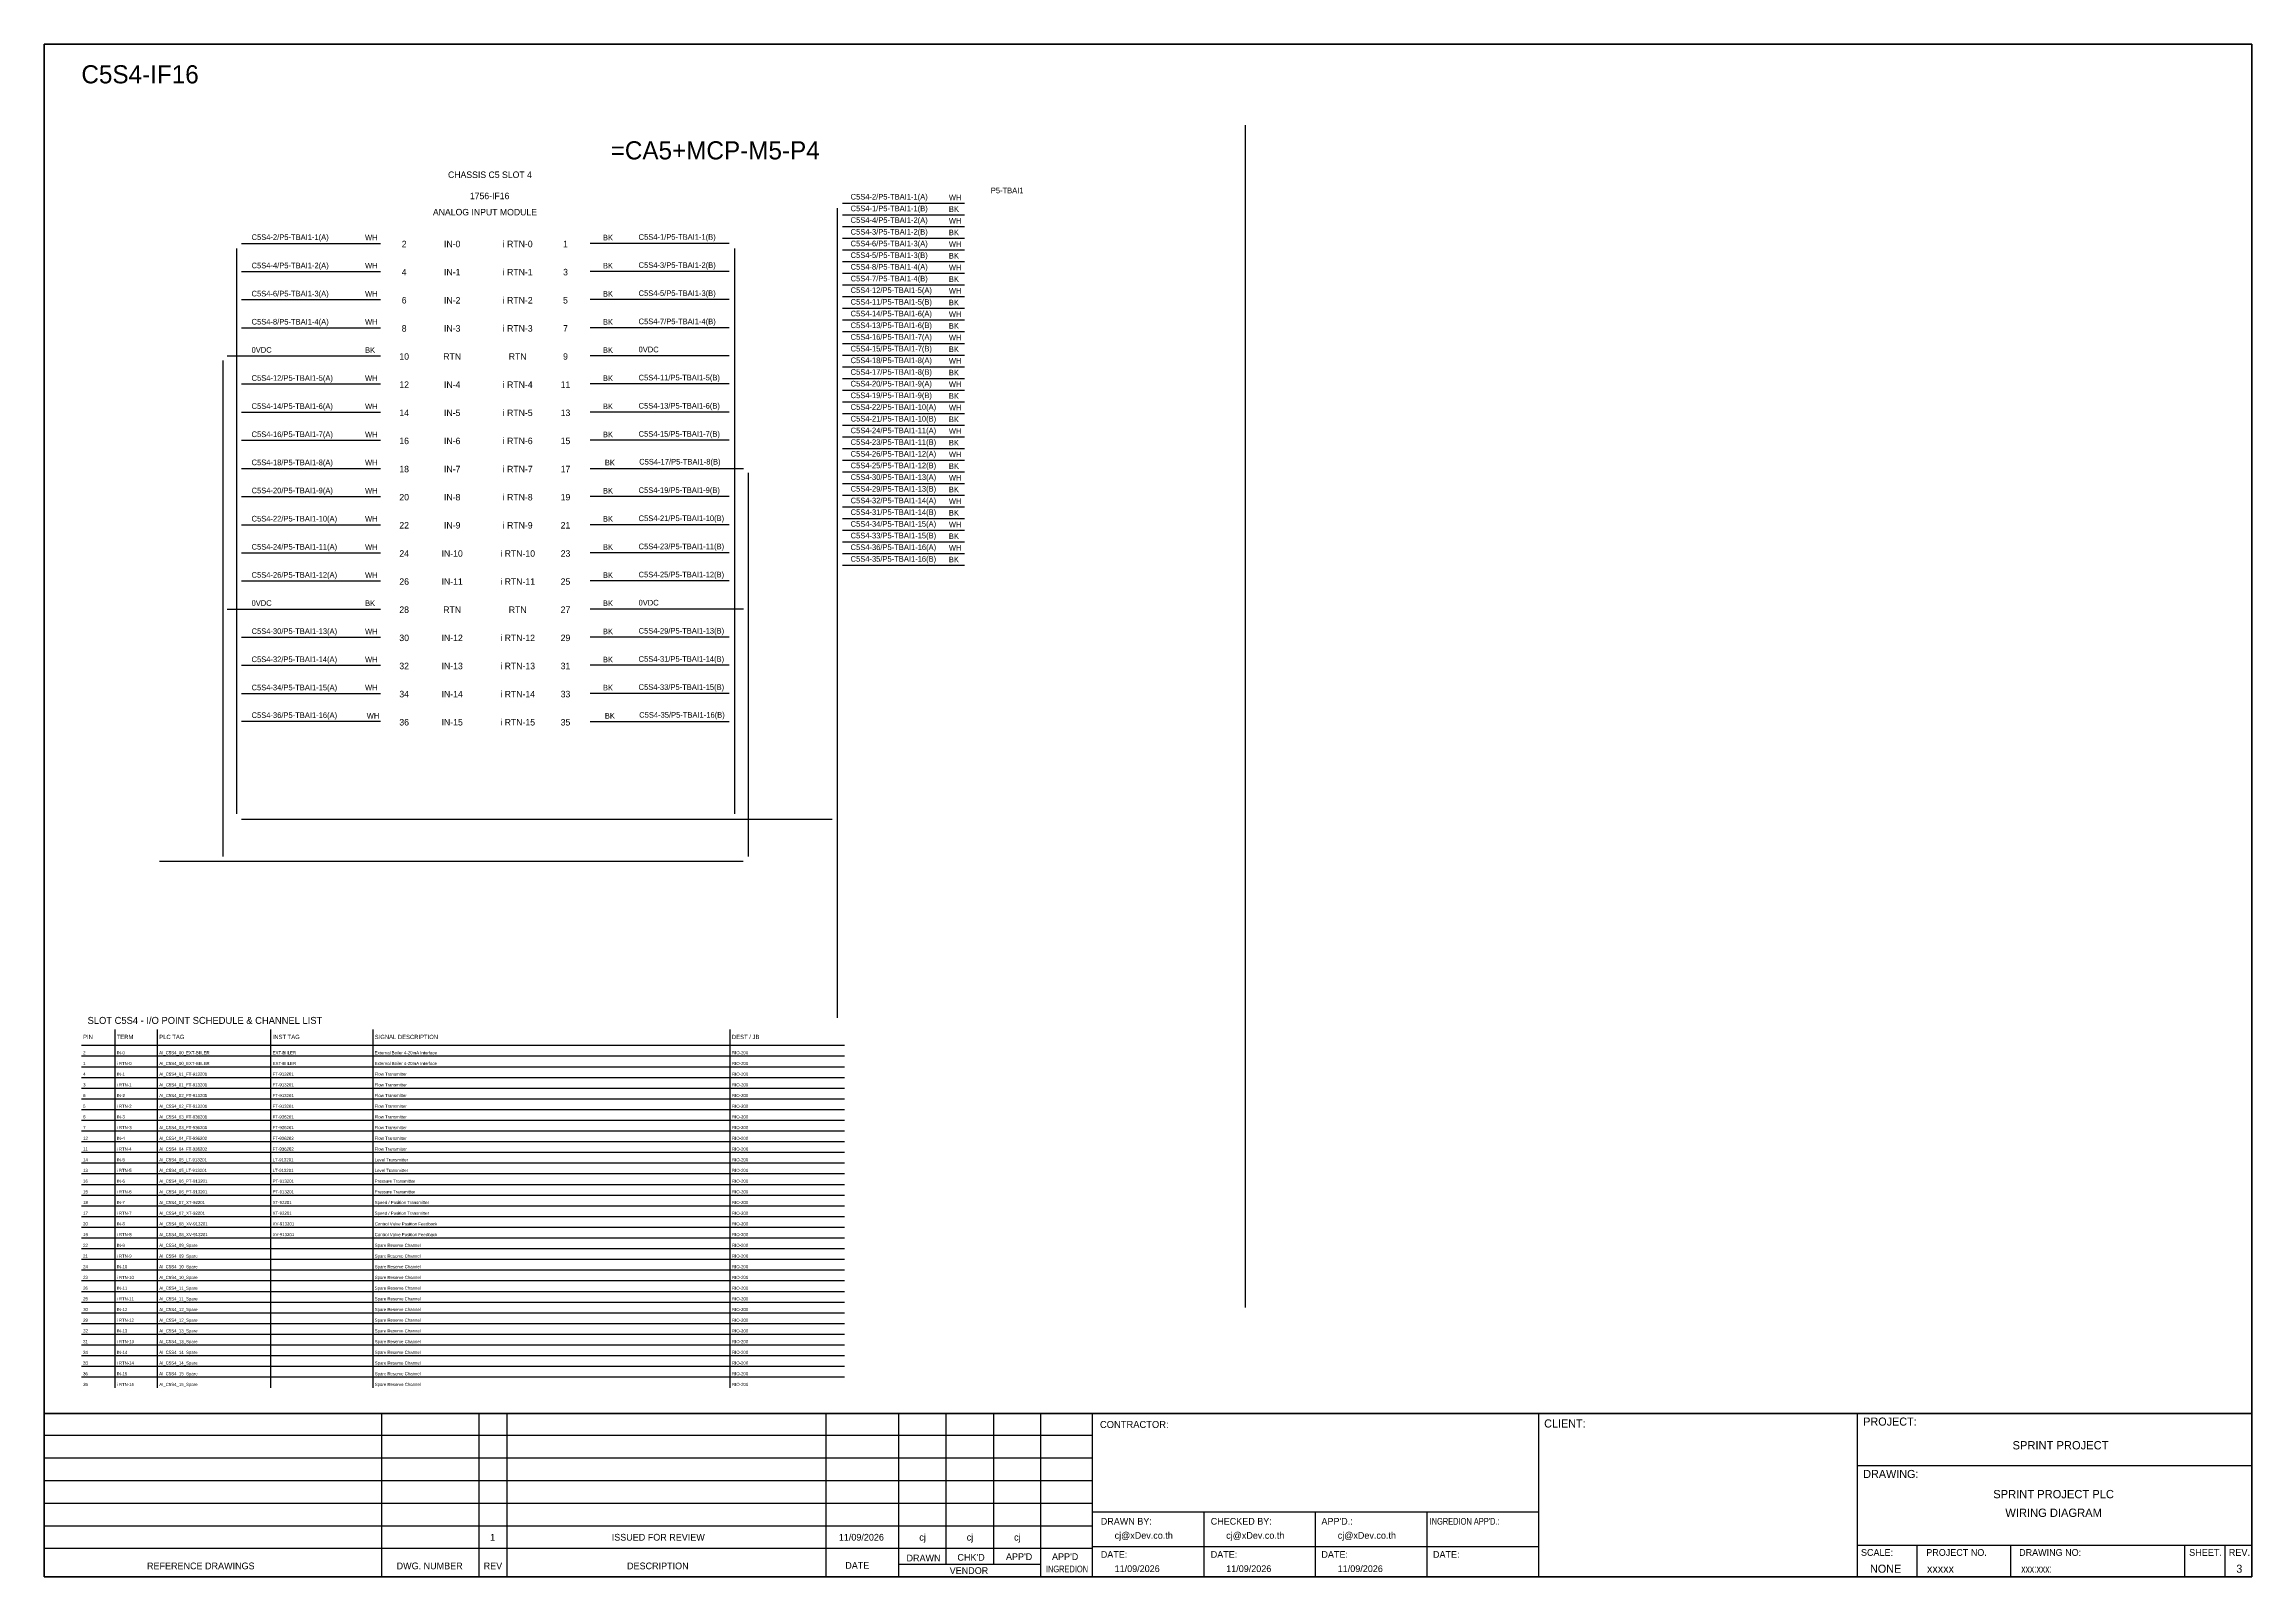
# Model space of a CAD drawing. Header units: metres. Extents: x 0 to 54213, y 0 to 2704.
# Drawn here: x 29353 to 33246, y 0 to 2704 of the extents above; entities that cross this region are included whole.
import ezdxf
from ezdxf.enums import TextEntityAlignment as Align

# ---------------------------------------------------------------- set-up
doc = ezdxf.new("R2010")
doc.units = ezdxf.units.M

msp = doc.modelspace()

# ---------------------------------------------------------------- linework, layer by layer
at = {"ltscale": 25.4}
for p, q in [((30760.8, 2403.1), (30976.2, 2403.1)), ((30561.3, 2352.7), (30316, 2352.7)), ((30760.8, 2361.9), (30976.2, 2361.9)), ((30561.3, 2303.1), (30316, 2303.1)), ((30760.8, 2320.6), (30976.2, 2320.6)), ((30760.8, 2279.4), (30976.2, 2279.4)), ((30561.3, 2253.5), (30316, 2253.5)), ((30760.8, 2238.2), (30976.2, 2238.2)), ((30561.3, 2203.8), (30316, 2203.8)), ((30760.8, 2197), (30976.2, 2197)), ((29676, 2154.2), (29946.5, 2154.2)), ((30561.3, 2154.2), (30316, 2154.2)), ((30760.8, 2155.7), (30976.2, 2155.7)), ((30561.3, 2104.6), (30316, 2104.6)), ((30760.8, 2114.5), (30976.2, 2114.5)), ((30760.8, 2073.3), (30976.2, 2073.3)), ((30561.3, 2055), (30316, 2055)), ((30760.8, 2032.1), (30976.2, 2032.1)), ((30561.3, 2005.3), (30316, 2005.3)), ((30760.8, 1990.8), (30976.2, 1990.8)), ((30316, 1955.7), (30586.5, 1955.7)), ((30760.8, 1949.6), (30976.2, 1949.6)), ((30760.8, 1908.4), (30976.2, 1908.4)), ((30561.3, 1906.1), (30316, 1906.1)), ((30561.3, 1856.4), (30316, 1856.4)), ((30760.8, 1867.2), (30976.2, 1867.2)), ((30561.3, 1806.8), (30316, 1806.8)), ((30760.8, 1825.9), (30976.2, 1825.9)), ((30561.3, 1757.2), (30316, 1757.2)), ((30760.8, 1784.7), (30976.2, 1784.7)), ((29676, 1707.5), (29946.5, 1707.5)), ((30586.5, 1707.5), (30316, 1707.5)), ((30561.3, 1657.9), (30316, 1657.9)), ((30561.3, 1608.3), (30316, 1608.3)), ((30561.3, 1558.6), (30316, 1558.6)), ((30316, 1509), (30561.3, 1509))]:
    msp.add_line(p, q, dxfattribs=at)
at = {"color": 7}
for p, q in [((29418.8, 937.9), (30764.6, 937.9)), ((29478.1, 333.8), (29478.1, 965.9)), ((29553.1, 333.8), (29553.1, 965.9)), ((29753.1, 333.8), (29753.1, 965.9)), ((29933.1, 333.8), (29933.1, 965.9)), ((30563.1, 333.8), (30563.1, 965.9))]:
    msp.add_line(p, q, dxfattribs=at)
at = {"color": 8}
for p, q in [((29418.8, 919), (30764.6, 919)), ((29418.8, 900.1), (30764.6, 900.1)), ((29418.8, 881.3), (30764.6, 881.3)), ((29418.8, 862.4), (30764.6, 862.4)), ((29418.8, 843.5), (30764.6, 843.5)), ((29418.8, 824.6), (30764.6, 824.6)), ((29418.8, 805.8), (30764.6, 805.8)), ((29418.8, 786.9), (30764.6, 786.9)), ((29418.8, 768), (30764.6, 768)), ((29418.8, 749.1), (30764.6, 749.1)), ((29418.8, 730.2), (30764.6, 730.2)), ((29418.8, 711.4), (30764.6, 711.4)), ((29418.8, 692.5), (30764.6, 692.5)), ((29418.8, 673.6), (30764.6, 673.6)), ((29418.8, 654.7), (30764.6, 654.7)), ((29418.8, 635.8), (30764.6, 635.8)), ((29418.8, 617), (30764.6, 617)), ((29418.8, 598.1), (30764.6, 598.1)), ((29418.8, 579.2), (30764.6, 579.2)), ((29418.8, 560.3), (30764.6, 560.3)), ((29418.8, 541.5), (30764.6, 541.5)), ((29418.8, 522.6), (30764.6, 522.6)), ((29418.8, 503.7), (30764.6, 503.7)), ((29418.8, 484.8), (30764.6, 484.8)), ((29418.8, 465.9), (30764.6, 465.9)), ((29418.8, 447.1), (30764.6, 447.1)), ((29418.8, 428.2), (30764.6, 428.2)), ((29418.8, 409.3), (30764.6, 409.3)), ((29418.8, 390.4), (30764.6, 390.4)), ((29418.8, 371.6), (30764.6, 371.6)), ((29418.8, 352.7), (30764.6, 352.7))]:
    msp.add_line(p, q, dxfattribs=at)
at = {"color": 4}
for p, q in [((32655.4, 56.1), (32655.4, 0)), ((32820.7, 56.1), (32820.7, 0))]:
    msp.add_line(p, q, dxfattribs=at)
at = {"color": 4, "ltscale": 0.5}
for p, q in [((33127.8, 56.1), (33127.8, 0)), ((33127.8, 56.1), (33127.8, 0)), ((33199, 56.1), (33199, 0)), ((33199, 56.1), (33199, 0))]:
    msp.add_line(p, q, dxfattribs=at)
at = {"layer": 'GT_1', "color": 4}
for p, q in [((29948.5, 0), (29948.5, 288.2)), ((30120.4, 0), (30120.4, 288.2)), ((30169.6, 0), (30169.6, 288.2)), ((30732.2, 0), (30732.2, 288.2)), ((30860.5, 0), (30860.5, 288.2)), ((30944.1, 21.8), (30944.1, 288.2)), ((31027.6, 21.8), (31027.6, 288.2)), ((31110.9, 0), (31110.9, 288.2)), ((31201.9, 0), (31201.9, 288.2)), ((31988.9, 0), (31988.9, 288.2)), ((32551.2, 0), (32551.2, 288.2)), ((32551.2, 0), (32551.2, 288.2)), ((32551.2, 0), (32551.2, 288.2)), ((31201.9, 249.3), (29353.1, 249.3)), ((31201.9, 209.5), (29353.1, 209.5)), ((31201.9, 169.6), (29353.1, 169.6)), ((31201.9, 129.7), (29353.1, 129.7)), ((31201.9, 89.7), (29353.1, 89.7)), ((31988.9, 114.3), (31201.9, 114.3)), ((31398.7, 0), (31398.7, 114.3)), ((31595.4, 0), (31595.4, 114.3)), ((31792.2, 0), (31792.2, 114.3)), ((31201.8, 49.8), (29353.1, 49.8)), ((31988.9, 52.9), (31201.9, 52.9)), ((32551.2, 56.1), (33246.4, 56.1)), ((31110.9, 21.8), (30860.5, 21.8))]:
    msp.add_line(p, q, dxfattribs=at)
at = {"layer": 'HELPPOINT', "color": 4, "lineweight": 35}
for p, q in [((29353.1, 0), (29353.1, 2704.2)), ((29353.1, 2704.2), (33246.4, 2704.2)), ((29353.1, 0), (29353.1, 2704.2)), ((29353.1, 2704.2), (33246.4, 2704.2)), ((33246.4, 2704.2), (33246.4, 0)), ((33246.4, 2704.2), (33246.4, 0)), ((33246.4, 0), (29353.1, 0)), ((33246.4, 0), (29353.1, 0))]:
    msp.add_line(p, q, dxfattribs=at)
at = {"layer": 'HELPPOINT', "color": 4}
for p, q in [((32551.2, 196.6), (33246.4, 196.6)), ((32551.2, 196.6), (33246.4, 196.6)), ((32551.2, 56.1), (33246.4, 56.1))]:
    msp.add_line(p, q, dxfattribs=at)
at = {"layer": 'IE-WIRE', "color": 4, "ltscale": 25.4}
for p, q in [((30751.7, 2414.6), (30751.7, 986.1)), ((30760.8, 2423.7), (30976.2, 2423.7)), ((30760.8, 2382.5), (30976.2, 2382.5)), ((29692.1, 2343.6), (29692.1, 1346.2)), ((29701.3, 2352.7), (29946.5, 2352.7)), ((30570.4, 2343.6), (30570.4, 1346.2)), ((30760.8, 2341.2), (30976.2, 2341.2)), ((29701.3, 2303.1), (29946.5, 2303.1)), ((30760.8, 2300), (30976.2, 2300)), ((30760.8, 2258.8), (30976.2, 2258.8)), ((29701.3, 2253.5), (29946.5, 2253.5)), ((29701.3, 2203.8), (29946.5, 2203.8)), ((30760.8, 2217.6), (30976.2, 2217.6)), ((30760.8, 2176.3), (30976.2, 2176.3)), ((29701.3, 2104.6), (29946.5, 2104.6)), ((30760.8, 2135.1), (30976.2, 2135.1)), ((30760.8, 2093.9), (30976.2, 2093.9)), ((29701.3, 2055), (29946.5, 2055)), ((30760.8, 2052.7), (30976.2, 2052.7)), ((29701.3, 2005.3), (29946.5, 2005.3)), ((30760.8, 2011.5), (30976.2, 2011.5)), ((29701.3, 1955.7), (29946.5, 1955.7)), ((30760.8, 1970.2), (30976.2, 1970.2)), ((30760.8, 1929), (30976.2, 1929)), ((29701.3, 1906.1), (29946.5, 1906.1)), ((30760.8, 1887.8), (30976.2, 1887.8)), ((29701.3, 1856.4), (29946.5, 1856.4)), ((30760.8, 1846.6), (30976.2, 1846.6)), ((29701.3, 1806.8), (29946.5, 1806.8)), ((30760.8, 1805.3), (30976.2, 1805.3)), ((29701.3, 1757.2), (29946.5, 1757.2)), ((29701.3, 1657.9), (29946.5, 1657.9)), ((29701.3, 1608.3), (29946.5, 1608.3)), ((29701.3, 1558.6), (29946.5, 1558.6)), ((29946.5, 1509), (29701.3, 1509))]:
    msp.add_line(p, q, dxfattribs=at)
at = {"layer": 'IE-WIRE', "color": 7, "ltscale": 25.4}
for p, q in [((29668, 2146.2), (29668, 1270.9)), ((30594.5, 1947.7), (30594.5, 1270.9)), ((30585.6, 1262), (29556.5, 1262))]:
    msp.add_line(p, q, dxfattribs=at)
at = {"layer": 'IE-WIRE', "color": 4}
msp.add_line((29701.2, 1337), (30742.5, 1337), dxfattribs=at)
at = {"layer": 'MEMBER', "color": 4, "lineweight": 35}
msp.add_line((29353.1, 288.2), (33246.4, 288.2), dxfattribs=at)
msp.add_line((29353.1, 288.2), (33246.4, 288.2), dxfattribs=at)
at = {"layer": 'MEMBER', "color": 4}
for p, q in [((32551.2, 196.6), (33246.4, 196.6)), ((32551.2, 196.6), (33246.4, 196.6)), ((32551.2, 56.1), (33246.4, 56.1)), ((32551.2, 56.1), (33246.4, 56.1))]:
    msp.add_line(p, q, dxfattribs=at)
at = {"layer": 'x01001-FrameArea'}
msp.add_line((31471.3, 2561.5), (31471.3, 475), dxfattribs=at)

# ---------------------------------------------------------------- texts
at = {"color": 2}
msp.add_text('C5S4-IF16', height=32, dxfattribs=at).set_placement((29418.8, 2635))
for s, height, p in [('=CA5+MCP-M5-P4', 32, (30536.5, 2516.8)), ('CHASSIS C5 SLOT 4', 11.441, (30139.3, 2473.8)), ('1756-IF16', 11.44, (30138.7, 2436.4)), ('ANALOG INPUT MODULE', 11.441, (30130.5, 2407.8)), ('2', 11.4, (29988, 2351.6)), ('IN-0', 11.44, (30072.7, 2351.6)), ('i RTN-0', 11.44, (30188.2, 2351.6)), ('1', 11.4, (30272.5, 2351.6)), ('4', 11.4, (29988, 2302)), ('IN-1', 11.44, (30072.7, 2302)), ('i RTN-1', 11.44, (30188.2, 2302)), ('3', 11.4, (30272.5, 2302)), ('6', 11.4, (29988, 2252.3)), ('IN-2', 11.44, (30072.7, 2252.3)), ('i RTN-2', 11.44, (30188.2, 2252.3)), ('5', 11.4, (30272.5, 2252.3)), ('8', 11.4, (29988, 2202.7)), ('IN-3', 11.44, (30072.7, 2202.7)), ('i RTN-3', 11.44, (30188.2, 2202.7)), ('7', 11.4, (30272.5, 2202.7)), ('10', 11.44, (29988, 2153.1)), ('RTN', 11.44, (30072.7, 2153.1)), ('RTN', 11.44, (30188.2, 2153.1)), ('9', 11.4, (30272.5, 2153.1)), ('12', 11.44, (29988, 2103.4)), ('IN-4', 11.44, (30072.7, 2103.4)), ('i RTN-4', 11.44, (30188.2, 2103.4)), ('11', 11.44, (30272.5, 2103.4)), ('14', 11.44, (29988, 2053.8)), ('IN-5', 11.44, (30072.7, 2053.8)), ('i RTN-5', 11.44, (30188.2, 2053.8)), ('13', 11.44, (30272.5, 2053.8)), ('16', 11.44, (29988, 2004.2)), ('IN-6', 11.44, (30072.7, 2004.2)), ('i RTN-6', 11.44, (30188.2, 2004.2)), ('15', 11.44, (30272.5, 2004.2)), ('18', 11.44, (29988, 1954.5)), ('IN-7', 11.44, (30072.7, 1954.5)), ('i RTN-7', 11.44, (30188.2, 1954.5)), ('17', 11.44, (30272.5, 1954.5)), ('20', 11.44, (29988, 1904.9)), ('IN-8', 11.44, (30072.7, 1904.9)), ('i RTN-8', 11.44, (30188.2, 1904.9)), ('19', 11.44, (30272.5, 1904.9)), ('22', 11.44, (29988, 1855.3)), ('IN-9', 11.44, (30072.7, 1855.3)), ('i RTN-9', 11.44, (30188.2, 1855.3)), ('21', 11.44, (30272.5, 1855.3)), ('24', 11.44, (29988, 1805.6)), ('IN-10', 11.44, (30072.7, 1805.6)), ('i RTN-10', 11.44, (30188.2, 1805.6)), ('23', 11.44, (30272.5, 1805.6)), ('26', 11.44, (29988, 1756)), ('IN-11', 11.44, (30072.7, 1756)), ('i RTN-11', 11.44, (30188.2, 1756)), ('25', 11.44, (30272.5, 1756)), ('28', 11.44, (29988, 1706.4)), ('RTN', 11.44, (30072.7, 1706.4)), ('RTN', 11.44, (30188.2, 1706.4)), ('27', 11.44, (30272.5, 1706.4)), ('30', 11.44, (29988, 1656.7)), ('IN-12', 11.44, (30072.7, 1656.7)), ('i RTN-12', 11.44, (30188.2, 1656.7)), ('29', 11.44, (30272.5, 1656.7)), ('32', 11.44, (29988, 1607.1)), ('IN-13', 11.44, (30072.7, 1607.1)), ('i RTN-13', 11.44, (30188.2, 1607.1)), ('31', 11.44, (30272.5, 1607.1)), ('34', 11.44, (29988, 1557.5)), ('IN-14', 11.44, (30072.7, 1557.5)), ('i RTN-14', 11.44, (30188.2, 1557.5)), ('33', 11.44, (30272.5, 1557.5)), ('36', 11.44, (29988, 1507.8)), ('IN-15', 11.44, (30072.7, 1507.8)), ('i RTN-15', 11.44, (30188.2, 1507.8)), ('35', 11.44, (30272.5, 1507.8))]:
    msp.add_text(s, height=height, dxfattribs=at).set_placement(p, align=Align.MIDDLE_CENTER)
at = {"color": 4}
for s, height, p in [('C5S4-2/P5-TBAI1-1(A)', 9.949, (30775.3, 2430)), ('WH', 9.95, (30948.6, 2428.9)), ('C5S4-4/P5-TBAI1-2(A)', 9.949, (30775.3, 2388.8)), ('WH', 9.95, (30948.6, 2387.7)), ('C5S4-2/P5-TBAI1-1(A)', 9.949, (29718.9, 2358.7)), ('WH', 9.95, (29919, 2358)), ('C5S4-6/P5-TBAI1-3(A)', 9.949, (30775.3, 2347.5)), ('WH', 9.95, (30948.6, 2346.5)), ('C5S4-4/P5-TBAI1-2(A)', 9.949, (29718.9, 2308.7)), ('WH', 9.95, (29919, 2308.4)), ('C5S4-8/P5-TBAI1-4(A)', 9.949, (30775.3, 2306.3)), ('WH', 9.95, (30948.6, 2305.3)), ('C5S4-6/P5-TBAI1-3(A)', 9.949, (29718.9, 2259.1)), ('WH', 9.95, (29919, 2258.7)), ('C5S4-12/P5-TBAI1-5(A)', 9.949, (30775.3, 2265.1)), ('WH', 9.95, (30948.6, 2264.1)), ('C5S4-8/P5-TBAI1-4(A)', 9.949, (29718.9, 2209.5)), ('C5S4-14/P5-TBAI1-6(A)', 9.949, (30775.3, 2223.9)), ('WH', 9.95, (30948.6, 2222.8)), ('WH', 9.95, (29919, 2209.1)), ('C5S4-16/P5-TBAI1-7(A)', 9.949, (30775.3, 2182.6)), ('WH', 9.95, (30948.6, 2181.6)), ('C5S4-18/P5-TBAI1-8(A)', 9.949, (30775.3, 2141.4)), ('WH', 9.95, (30948.6, 2140.4)), ('C5S4-12/P5-TBAI1-5(A)', 9.949, (29718.9, 2110.2)), ('WH', 9.95, (29919, 2109.8)), ('C5S4-20/P5-TBAI1-9(A)', 9.949, (30775.3, 2100.2)), ('WH', 9.95, (30948.6, 2099.2)), ('C5S4-14/P5-TBAI1-6(A)', 9.949, (29718.9, 2060.6)), ('WH', 9.95, (29919, 2060.2)), ('C5S4-22/P5-TBAI1-10(A)', 9.949, (30775.3, 2059)), ('WH', 9.95, (30948.6, 2057.9)), ('C5S4-24/P5-TBAI1-11(A)', 9.949, (30775.3, 2017.7)), ('WH', 9.95, (30948.6, 2016.7)), ('C5S4-16/P5-TBAI1-7(A)', 9.949, (29718.9, 2010.9)), ('WH', 9.95, (29919, 2010.6)), ('C5S4-26/P5-TBAI1-12(A)', 9.949, (30775.3, 1976.5)), ('C5S4-18/P5-TBAI1-8(A)', 9.949, (29718.9, 1961.3)), ('WH', 9.95, (29919, 1960.9)), ('WH', 9.95, (30948.6, 1975.5)), ('C5S4-20/P5-TBAI1-9(A)', 9.949, (29718.9, 1911.7)), ('WH', 9.95, (29919, 1911.3)), ('C5S4-30/P5-TBAI1-13(A)', 9.949, (30775.3, 1935.3)), ('WH', 9.95, (30948.6, 1934.3)), ('C5S4-22/P5-TBAI1-10(A)', 9.949, (29718.9, 1862)), ('WH', 9.95, (29919, 1861.7)), ('C5S4-32/P5-TBAI1-14(A)', 9.949, (30775.3, 1894.1)), ('WH', 9.95, (30948.6, 1893)), ('C5S4-34/P5-TBAI1-15(A)', 9.949, (30775.3, 1852.8)), ('WH', 9.95, (30948.6, 1851.8)), ('C5S4-24/P5-TBAI1-11(A)', 9.949, (29718.9, 1812.4)), ('WH', 9.95, (29919, 1812)), ('C5S4-36/P5-TBAI1-16(A)', 9.949, (30775.3, 1811.6)), ('WH', 9.95, (30948.6, 1810.6)), ('C5S4-26/P5-TBAI1-12(A)', 9.949, (29718.9, 1762.8)), ('WH', 9.95, (29919, 1762.4)), ('C5S4-30/P5-TBAI1-13(A)', 9.949, (29718.9, 1663.5)), ('WH', 9.95, (29919, 1663.1)), ('C5S4-32/P5-TBAI1-14(A)', 9.949, (29718.9, 1613.9)), ('WH', 9.95, (29919, 1613.5)), ('C5S4-34/P5-TBAI1-15(A)', 9.949, (29718.9, 1564.2)), ('WH', 9.95, (29919, 1563.9)), ('C5S4-36/P5-TBAI1-16(A)', 9.949, (29718.9, 1515.3)), ('WH', 9.95, (29922, 1514.2))]:
    msp.add_text(s, height=height, dxfattribs=at).set_placement(p)
for s, height, p in [('C5S4-1/P5-TBAI1-1(B)', 9.949, (30775.3, 2409.4)), ('BK', 9.95, (30948.6, 2408.3)), ('C5S4-3/P5-TBAI1-2(B)', 9.949, (30775.3, 2368.1)), ('BK', 9.95, (30948.6, 2367.1)), ('BK', 9.95, (30338.5, 2358)), ('C5S4-1/P5-TBAI1-1(B)', 9.949, (30401.4, 2359)), ('C5S4-5/P5-TBAI1-3(B)', 9.949, (30775.3, 2326.9)), ('BK', 9.95, (30338.5, 2308.4)), ('C5S4-3/P5-TBAI1-2(B)', 9.949, (30401.4, 2309.4)), ('BK', 9.95, (30948.6, 2325.9)), ('BK', 9.95, (30338.5, 2258.7)), ('C5S4-5/P5-TBAI1-3(B)', 9.949, (30401.4, 2259.8)), ('C5S4-7/P5-TBAI1-4(B)', 9.949, (30775.3, 2285.7)), ('BK', 9.95, (30948.6, 2284.7)), ('C5S4-7/P5-TBAI1-4(B)', 9.949, (30401.4, 2210.1)), ('C5S4-11/P5-TBAI1-5(B)', 9.949, (30775.3, 2244.5)), ('BK', 9.95, (30948.6, 2243.4)), ('BK', 9.95, (30338.5, 2209.1)), ('C5S4-13/P5-TBAI1-6(B)', 9.949, (30775.3, 2203.2)), ('BK', 9.95, (30948.6, 2202.2)), ('0VDC', 9.95, (29718.9, 2159.8)), ('BK', 9.95, (29919, 2159.5)), ('BK', 9.95, (30338.5, 2159.5)), ('0VDC', 9.95, (30401.4, 2160.5)), ('C5S4-15/P5-TBAI1-7(B)', 9.949, (30775.3, 2162)), ('BK', 9.95, (30948.6, 2161)), ('BK', 9.95, (30338.5, 2109.8)), ('C5S4-11/P5-TBAI1-5(B)', 9.949, (30401.4, 2110.9)), ('C5S4-17/P5-TBAI1-8(B)', 9.949, (30775.3, 2120.8)), ('BK', 9.95, (30948.6, 2119.8)), ('BK', 9.95, (30338.5, 2060.2)), ('C5S4-13/P5-TBAI1-6(B)', 9.949, (30401.4, 2061.2)), ('C5S4-19/P5-TBAI1-9(B)', 9.949, (30775.3, 2079.6)), ('BK', 9.95, (30948.6, 2078.5)), ('C5S4-21/P5-TBAI1-10(B)', 9.949, (30775.3, 2038.4)), ('BK', 9.95, (30948.6, 2037.3)), ('BK', 9.95, (30338.5, 2010.6)), ('C5S4-15/P5-TBAI1-7(B)', 9.949, (30401.4, 2011.6)), ('C5S4-23/P5-TBAI1-11(B)', 9.949, (30775.3, 1997.1)), ('BK', 9.95, (30948.6, 1996.1)), ('BK', 9.95, (30341.9, 1960.9)), ('C5S4-17/P5-TBAI1-8(B)', 9.949, (30402.5, 1962.5)), ('C5S4-25/P5-TBAI1-12(B)', 9.949, (30775.3, 1955.9)), ('BK', 9.95, (30948.6, 1954.9)), ('BK', 9.95, (30338.5, 1911.3)), ('C5S4-19/P5-TBAI1-9(B)', 9.949, (30401.4, 1912.3)), ('C5S4-29/P5-TBAI1-13(B)', 9.949, (30775.3, 1914.7)), ('BK', 9.95, (30948.6, 1913.6)), ('BK', 9.95, (30338.5, 1861.7)), ('C5S4-21/P5-TBAI1-10(B)', 9.949, (30401.4, 1862.7)), ('C5S4-31/P5-TBAI1-14(B)', 9.949, (30775.3, 1873.5)), ('BK', 9.95, (30948.6, 1872.4)), ('C5S4-33/P5-TBAI1-15(B)', 9.949, (30775.3, 1832.2)), ('BK', 9.95, (30948.6, 1831.2)), ('BK', 9.95, (30338.5, 1812)), ('C5S4-23/P5-TBAI1-11(B)', 9.949, (30401.4, 1813.1)), ('C5S4-35/P5-TBAI1-16(B)', 9.949, (30775.3, 1791)), ('BK', 9.95, (30948.6, 1790)), ('BK', 9.95, (30338.5, 1762.4)), ('C5S4-25/P5-TBAI1-12(B)', 9.949, (30401.4, 1763.4)), ('0VDC', 9.95, (29718.9, 1713.1)), ('BK', 9.95, (29919, 1712.8)), ('BK', 9.95, (30338.5, 1712.8)), ('0VDC', 9.95, (30401.4, 1713.8)), ('C5S4-29/P5-TBAI1-13(B)', 9.949, (30401.4, 1664.2)), ('BK', 9.95, (30338.5, 1663.1)), ('BK', 9.95, (30338.5, 1613.5)), ('C5S4-31/P5-TBAI1-14(B)', 9.949, (30401.4, 1614.5)), ('BK', 9.95, (30338.5, 1563.9)), ('C5S4-33/P5-TBAI1-15(B)', 9.949, (30401.4, 1564.9)), ('BK', 9.95, (30341.9, 1514.2)), ('C5S4-35/P5-TBAI1-16(B)', 9.949, (30402.5, 1515.8))]:
    msp.add_text(s, height=height).set_placement(p)
msp.add_text('P5-TBAI1', height=9.95, dxfattribs=at).set_placement((31051.4, 2446.1), align=Align.MIDDLE_CENTER)
at = {"color": 3}
for s, p in [('PIN', (29421.8, 948.9)), ('TERM', (29481.1, 948.9)), ('PLC TAG', (29556.1, 948.9)), ('INST TAG', (29756.1, 948.9)), ('SIGNAL DESCRIPTION', (29936.1, 948.9)), ('DEST / JB', (30566.1, 948.9))]:
    msp.add_text(s, height=7.5, dxfattribs=at).set_placement(p)
at = {"color": 7}
for s, p in [('2', (29421.8, 922)), ('1', (29421.8, 903.1)), ('i RTN-0', (29481.1, 903.1)), ('IN-0', (29481.1, 922)), ('AI_C5S4_00_EXT-BIILER', (29556.1, 922)), ('AI_C5S4_00_EXT-BIILER', (29556.1, 903.1)), ('EXT-BIILER', (29756.1, 922)), ('EXT-BIILER', (29756.1, 903.1)), ('External Boiler 4-20mA Interface', (29936.1, 922)), ('External Boiler 4-20mA Interface', (29936.1, 903.1)), ('RIO-200', (30566.1, 922)), ('RIO-200', (30566.1, 903.1)), ('4', (29421.8, 884.3)), ('3', (29421.8, 865.4)), ('i RTN-1', (29481.1, 865.4)), ('IN-1', (29481.1, 884.3)), ('AI_C5S4_01_FT-913201', (29556.1, 884.3)), ('AI_C5S4_01_FT-913201', (29556.1, 865.4)), ('FT-913201', (29756.1, 884.3)), ('FT-913201', (29756.1, 865.4)), ('Flow Transmitter', (29936.1, 884.3)), ('Flow Transmitter', (29936.1, 865.4)), ('RIO-200', (30566.1, 884.3)), ('RIO-200', (30566.1, 865.4)), ('5', (29421.8, 827.6)), ('6', (29421.8, 846.5)), ('i RTN-2', (29481.1, 827.6)), ('IN-2', (29481.1, 846.5)), ('AI_C5S4_02_FT-913201', (29556.1, 846.5)), ('AI_C5S4_02_FT-913201', (29556.1, 827.6)), ('FT-913201', (29756.1, 846.5)), ('FT-913201', (29756.1, 827.6)), ('Flow Transmitter', (29936.1, 846.5)), ('Flow Transmitter', (29936.1, 827.6)), ('RIO-200', (30566.1, 846.5)), ('RIO-200', (30566.1, 827.6)), ('8', (29421.8, 808.8)), ('7', (29421.8, 789.9)), ('i RTN-3', (29481.1, 789.9)), ('IN-3', (29481.1, 808.8)), ('AI_C5S4_03_FT-936201', (29556.1, 808.8)), ('AI_C5S4_03_FT-936201', (29556.1, 789.9)), ('FT-936201', (29756.1, 808.8)), ('FT-936201', (29756.1, 789.9)), ('Flow Transmitter', (29936.1, 808.8)), ('Flow Transmitter', (29936.1, 789.9)), ('RIO-200', (30566.1, 808.8)), ('RIO-200', (30566.1, 789.9)), ('12', (29421.8, 771)), ('11', (29421.8, 752.1)), ('i RTN-4', (29481.1, 752.1)), ('IN-4', (29481.1, 771)), ('AI_C5S4_04_FT-936202', (29556.1, 771)), ('AI_C5S4_04_FT-936202', (29556.1, 752.1)), ('FT-936202', (29756.1, 771)), ('FT-936202', (29756.1, 752.1)), ('Flow Transmitter', (29936.1, 771)), ('Flow Transmitter', (29936.1, 752.1)), ('RIO-200', (30566.1, 771)), ('RIO-200', (30566.1, 752.1)), ('14', (29421.8, 733.2)), ('13', (29421.8, 714.4)), ('16', (29421.8, 695.5)), ('i RTN-5', (29481.1, 714.4)), ('IN-5', (29481.1, 733.2)), ('IN-6', (29481.1, 695.5)), ('AI_C5S4_05_LT-913201', (29556.1, 733.2)), ('AI_C5S4_05_LT-913201', (29556.1, 714.4)), ('AI_C5S4_06_PT-913201', (29556.1, 695.5)), ('LT-913201', (29756.1, 733.2)), ('LT-913201', (29756.1, 714.4)), ('PT-913201', (29756.1, 695.5)), ('Level Transmitter', (29936.1, 733.2)), ('Level Transmitter', (29936.1, 714.4)), ('Pressure Transmitter', (29936.1, 695.5)), ('RIO-200', (30566.1, 733.2)), ('RIO-200', (30566.1, 714.4)), ('RIO-200', (30566.1, 695.5)), ('15', (29421.8, 676.6)), ('18', (29421.8, 657.7)), ('i RTN-6', (29481.1, 676.6)), ('IN-7', (29481.1, 657.7)), ('AI_C5S4_06_PT-913201', (29556.1, 676.6)), ('AI_C5S4_07_XT-92201', (29556.1, 657.7)), ('XT-92201', (29756.1, 657.7)), ('PT-913201', (29756.1, 676.6)), ('Speed / Position Transmitter', (29936.1, 657.7)), ('Pressure Transmitter', (29936.1, 676.6)), ('RIO-200', (30566.1, 676.6)), ('RIO-200', (30566.1, 657.7)), ('20', (29421.8, 620)), ('17', (29421.8, 638.8)), ('i RTN-7', (29481.1, 638.8)), ('IN-8', (29481.1, 620)), ('AI_C5S4_07_XT-92201', (29556.1, 638.8)), ('AI_C5S4_08_XV-913201', (29556.1, 620)), ('XT-92201', (29756.1, 638.8)), ('XV-913201', (29756.1, 620)), ('Speed / Position Transmitter', (29936.1, 638.8)), ('Control Valve Position Feedback', (29936.1, 620)), ('RIO-200', (30566.1, 638.8)), ('RIO-200', (30566.1, 620)), ('22', (29421.8, 582.2)), ('19', (29421.8, 601.1)), ('i RTN-8', (29481.1, 601.1)), ('IN-9', (29481.1, 582.2)), ('AI_C5S4_08_XV-913201', (29556.1, 601.1)), ('AI_C5S4_09_Spare', (29556.1, 582.2)), ('XV-913201', (29756.1, 601.1)), ('Spare Reserve Channel', (29936.1, 582.2)), ('Control Valve Position Feedback', (29936.1, 601.1)), ('RIO-200', (30566.1, 601.1)), ('RIO-200', (30566.1, 582.2)), ('21', (29421.8, 563.3)), ('24', (29421.8, 544.5)), ('i RTN-9', (29481.1, 563.3)), ('IN-10', (29481.1, 544.5)), ('AI_C5S4_09_Spare', (29556.1, 563.3)), ('AI_C5S4_10_Spare', (29556.1, 544.5)), ('Spare Reserve Channel', (29936.1, 563.3)), ('Spare Reserve Channel', (29936.1, 544.5)), ('RIO-200', (30566.1, 563.3)), ('RIO-200', (30566.1, 544.5)), ('23', (29421.8, 525.6)), ('26', (29421.8, 506.7)), ('i RTN-10', (29481.1, 525.6)), ('IN-11', (29481.1, 506.7)), ('AI_C5S4_10_Spare', (29556.1, 525.6)), ('AI_C5S4_11_Spare', (29556.1, 506.7)), ('Spare Reserve Channel', (29936.1, 525.6)), ('Spare Reserve Channel', (29936.1, 506.7)), ('RIO-200', (30566.1, 525.6)), ('RIO-200', (30566.1, 506.7)), ('30', (29421.8, 468.9)), ('25', (29421.8, 487.8)), ('i RTN-11', (29481.1, 487.8)), ('IN-12', (29481.1, 468.9)), ('AI_C5S4_11_Spare', (29556.1, 487.8)), ('AI_C5S4_12_Spare', (29556.1, 468.9)), ('Spare Reserve Channel', (29936.1, 487.8)), ('Spare Reserve Channel', (29936.1, 468.9)), ('RIO-200', (30566.1, 487.8)), ('RIO-200', (30566.1, 468.9)), ('32', (29421.8, 431.2)), ('29', (29421.8, 450.1)), ('i RTN-12', (29481.1, 450.1)), ('IN-13', (29481.1, 431.2)), ('AI_C5S4_12_Spare', (29556.1, 450.1)), ('AI_C5S4_13_Spare', (29556.1, 431.2)), ('Spare Reserve Channel', (29936.1, 450.1)), ('Spare Reserve Channel', (29936.1, 431.2)), ('RIO-200', (30566.1, 450.1)), ('RIO-200', (30566.1, 431.2)), ('31', (29421.8, 412.3)), ('34', (29421.8, 393.4)), ('i RTN-13', (29481.1, 412.3)), ('IN-14', (29481.1, 393.4)), ('AI_C5S4_13_Spare', (29556.1, 412.3)), ('AI_C5S4_14_Spare', (29556.1, 393.4)), ('Spare Reserve Channel', (29936.1, 412.3)), ('Spare Reserve Channel', (29936.1, 393.4)), ('RIO-200', (30566.1, 412.3)), ('RIO-200', (30566.1, 393.4)), ('33', (29421.8, 374.6)), ('36', (29421.8, 355.7)), ('i RTN-14', (29481.1, 374.6)), ('IN-15', (29481.1, 355.7)), ('AI_C5S4_14_Spare', (29556.1, 374.6)), ('AI_C5S4_15_Spare', (29556.1, 355.7)), ('Spare Reserve Channel', (29936.1, 374.6)), ('Spare Reserve Channel', (29936.1, 355.7)), ('RIO-200', (30566.1, 374.6)), ('RIO-200', (30566.1, 355.7)), ('35', (29421.8, 336.8)), ('i RTN-15', (29481.1, 336.8)), ('AI_C5S4_15_Spare', (29556.1, 336.8)), ('Spare Reserve Channel', (29936.1, 336.8)), ('RIO-200', (30566.1, 336.8))]:
    msp.add_text(s, height=5.5, dxfattribs=at).set_placement(p)
at = {"color": 4, "ltscale": 100}
for s, p in [('SPRINT PROJECT', (32909, 232.2)), ('SPRINT PROJECT PLC', (32896.8, 146)), ('WIRING DIAGRAM', (32896.8, 113.1))]:
    msp.add_text(s, height=14.693, dxfattribs=at).set_placement(p, align=Align.MIDDLE_CENTER)
at = {"layer": 'GT_1', "color": 4}
for s, p in [('CLIENT:', (31998.4, 263.5)), ('PROJECT:', (32561.1, 266.8)), ('DRAWING:', (32561.1, 174.4))]:
    msp.add_text(s, height=14.25, dxfattribs=at).set_placement(p)
at = {"layer": 'MEMBER', "color": 4, "ltscale": 0.8}
for s, height, p in [('SLOT C5S4 - I/O POINT SCHEDULE & CHANNEL LIST', 12.35, (29429.7, 975.6)), ('CONTRACTOR:', 12.35, (31215, 262.7)), ('DRAWN BY:', 11.88, (31216.5, 92.1)), ('cj@xDev.co.th', 11.875, (31240.9, 67.2)), ('CHECKED BY:', 11.875, (31410.4, 92.1)), ('cj@xDev.co.th', 11.875, (31437.7, 67.2)), ("APP'D.:", 11.88, (31605.6, 92.1)), ('cj@xDev.co.th', 11.875, (31634.4, 67.2)), ('DRAWN', 11.88, (30873.9, 27.3)), ("CHK'D", 11.88, (30963.7, 28.5)), ("APP'D", 11.88, (31049.3, 29.7)), ("APP'D", 11.88, (31130.5, 29.7)), ('DATE:', 11.88, (31216.5, 33.6)), ('DATE:', 11.88, (31410.4, 33.6)), ('DATE:', 11.88, (31605.6, 33.6)), ('DATE:', 11.88, (31802.4, 33.6)), ('SCALE:', 11.88, (32557.1, 37.1)), ('PROJECT NO.', 11.875, (32672.3, 37.1)), ('DRAWING NO:', 11.875, (32836, 37.1)), ('SHEET.', 12, (33135.8, 37.1)), ('REV.', 12, (33205.7, 37.1)), ('REFERENCE DRAWINGS', 11.875, (29534.5, 13.4)), ('DWG. NUMBER', 11.875, (29974.7, 13.4)), ('REV', 11.88, (30128.2, 13.4)), ('DESCRIPTION', 11.875, (30381.1, 13.4)), ('DATE', 11.88, (30765.9, 14.2)), ('VENDOR', 11.88, (30950, 5.1)), ('11/09/2026', 11.88, (31240.9, 8.5)), ('11/09/2026', 11.88, (31437.7, 8.5)), ('11/09/2026', 11.88, (31634.4, 8.5)), ('NONE', 14.23, (32573.1, 7.3)), ('xxxxx', 14.23, (32673.5, 7.3))]:
    msp.add_text(s, height=height, dxfattribs=at).set_placement(p)
at = {"layer": 'MEMBER', "color": 4, "ltscale": 0.8, "width": 0.8}
for s, height, p in [("INGREDION APP'D.:", 11.875, (31796.4, 92.1)), ('INGREDION', 11.88, (31119.7, 8)), ('xxx:xxx:', 14.23, (32839.7, 7.3))]:
    msp.add_text(s, height=height, dxfattribs=at).set_placement(p)
at = {"layer": 'MEMBER', "color": 4, "ltscale": 0.8}
for s, height, p in [('1', 11.9, (30144, 69.9)), ('ISSUED FOR REVIEW', 11.875, (30436.1, 69.9)), ('11/09/2026', 11.88, (30794.3, 69.9)), ('cj', 11.88, (30902.2, 69.9)), ('cj', 11.88, (30985.8, 69.9)), ('cj', 11.88, (31069.3, 69.9))]:
    msp.add_text(s, height=height, dxfattribs=at).set_placement(p, align=Align.MIDDLE_CENTER)
msp.add_text('3', height=14.2, dxfattribs=at).set_placement((33224.3, 7.3), align=Align.CENTER)

doc.saveas('drawing.dxf')
